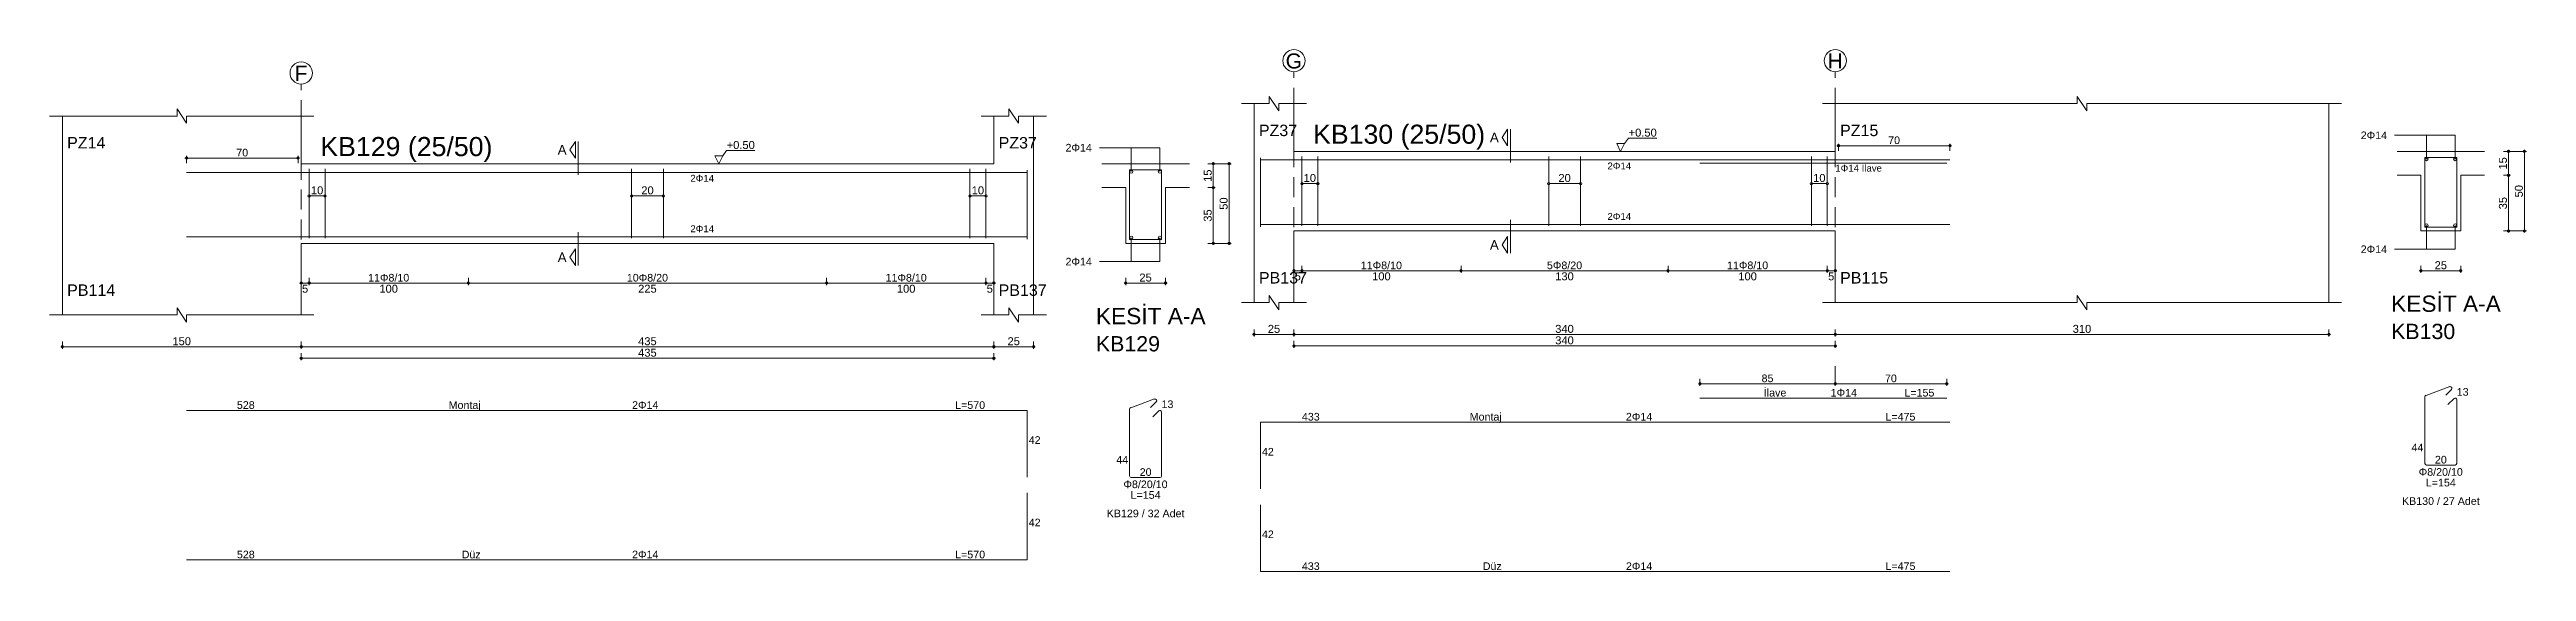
# Model space of a CAD drawing. Header units: millimetres. Extents: x 23801 to 80069, y 9628 to 14137.
# Drawn here: x 23826 to 26159, y 12338 to 12830 of the extents above; entities that cross this region are included whole.
import ezdxf

# ---------------------------------------------------------------- set-up
doc = ezdxf.new("R2010")
doc.units = ezdxf.units.MM
doc.linetypes.add('DASHDOT2', pattern=[12.7, 6.35, -3.175, 0, -3.175])
doc.linetypes.add('DASHED4', pattern=[18.75, 12.5, -6.25])
doc.layers.add('aks', color=251, linetype='DASHDOT2', lineweight=35)
for name, color, linetype in [('Donatı Topl. Uzun. Yazısı', 7, 'Continuous'), ('Donatı Uz. Yazısı', 7, 'Continuous'), ('Donatı Yazısı', 7, 'Continuous'), ('Donatı Çizgisi', 7, 'Continuous'), ('Kiriş', 7, 'Continuous'), ('Standart', 7, 'Continuous'), ('Ölçülendirme', 7, 'Continuous')]:
    doc.layers.add(name, color=color, linetype=linetype)
doc.styles.add('arial_1_18', font='arial.ttf', dxfattribs={"height": 0.2})

# ---------------------------------------------------------------- blocks, each defined once
blk = doc.blocks.new('IDE143Entity7356')
at = {"layer": 'aks', "color": 30, "linetype": 'DASHED4', "lineweight": 5}
blk.add_lwpolyline([(9094.1, 2001.7), (9094.1, 2136.7)], dxfattribs=at)
at = {"layer": 'aks', "color": 1, "linetype": 'Continuous', "lineweight": 5}
blk.add_circle((9094.1, 2143.7), 7, dxfattribs=at)
at = {"layer": 'Donatı Çizgisi', "color": 5, "linetype": 'Continuous', "lineweight": 5}
for points in [[(9022.1, 2081.3), (9550.1, 2081.3)], [(9099.1, 2039.9), (9099.1, 2083.5)], [(9109.1, 2039.9), (9109.1, 2083.5)], [(9301.6, 2039.9), (9301.6, 2083.5)], [(9321.6, 2039.9), (9321.6, 2083.5)], [(9514.1, 2039.9), (9514.1, 2083.5)], [(9524.1, 2039.9), (9524.1, 2083.5)], [(9550.1, 2039.3), (9550.1, 2082.7)], [(9614.4, 2039.2), (9614.4, 2082.8)], [(9614.4, 2082.8), (9634.4, 2082.8)], [(9634.4, 2039.2), (9634.4, 2082.8)], [(9022.1, 2040.7), (9550.1, 2040.7)], [(9614.4, 2039.2), (9634.4, 2039.2)], [(9022.1, 1931.7), (9550.1, 1931.7)], [(9550.1, 1889.7), (9550.1, 1931.7)], [(9614.4, 1890.6), (9614.4, 1932.5)], [(9615.1, 1933.4), (9630.1, 1938.9)], [(9627.5, 1933.6), (9631.1, 1937.2)], [(9628.9, 1927.7), (9632.7, 1931.5)], [(9634.4, 1890.6), (9634.4, 1930.7)], [(9615.4, 1889.6), (9633.4, 1889.6)], [(9550.1, 1837.9), (9550.1, 1879.9)], [(9022.1, 1837.9), (9550.1, 1837.9)]]:
    blk.add_lwpolyline(points, dxfattribs=at)
for centre in [(9615.4, 2081.8), (9633.4, 2081.8), (9615.4, 2040.2), (9633.4, 2040.2)]:
    blk.add_circle(centre, 1, dxfattribs=at)
for centre, start, end in [((9615.4, 1932.5), 110, 180), ((9630.4, 1937.9), 315, 110), ((9633.4, 1930.7), 0, 135), ((9615.4, 1890.6), 180, 270), ((9633.4, 1890.6), 270, 0)]:
    blk.add_arc(centre, 1.02, start, end, dxfattribs=at)
at = {"layer": 'Kiriş', "color": 1, "linetype": 'Continuous', "lineweight": 5}
for points in [[(8936.1, 2116.7), (9016.1, 2116.7)], [(8944.1, 1991.7), (8944.1, 2116.7)], [(9016.1, 2116.7), (9016.1, 2121.2)], [(9022.1, 2112.2), (9016.1, 2121.2)], [(9022.1, 2112.2), (9022.1, 2116.7)], [(9022.1, 2116.7), (9102.1, 2116.7)], [(9094.1, 2086.7), (9094.1, 2116.7)], [(9521.1, 2116.7), (9538.6, 2116.7)], [(9529.1, 2086.7), (9529.1, 2116.7)], [(9538.6, 2116.7), (9538.6, 2121.2)], [(9544.6, 2112.2), (9538.6, 2121.2)], [(9544.6, 2116.7), (9562.1, 2116.7)], [(9544.6, 2112.2), (9544.6, 2116.7)], [(9554.1, 1991.7), (9554.1, 2116.7)], [(9094.1, 2086.7), (9529.1, 2086.7)], [(9596.9, 2086.7), (9651.9, 2086.7)], [(9596.9, 2071.7), (9611.9, 2071.7)], [(9611.9, 2036.7), (9611.9, 2071.7)], [(9636.9, 2071.7), (9651.9, 2071.7)], [(9636.9, 2036.7), (9636.9, 2071.7)], [(9094.1, 2036.7), (9529.1, 2036.7)], [(9094.1, 1991.7), (9094.1, 2036.7)], [(9529.1, 1991.7), (9529.1, 2036.7)], [(9611.9, 2036.7), (9636.9, 2036.7)], [(8936.1, 1991.7), (9016.1, 1991.7)], [(9022.1, 1987.2), (9016.1, 1996.2)], [(9016.1, 1991.7), (9016.1, 1996.2)], [(9022.1, 1991.7), (9102.1, 1991.7)], [(9022.1, 1987.2), (9022.1, 1991.7)], [(9521.1, 1991.7), (9538.6, 1991.7)], [(9544.6, 1987.2), (9538.6, 1996.2)], [(9538.6, 1991.7), (9538.6, 1996.2)], [(9544.6, 1991.7), (9562.1, 1991.7)], [(9544.6, 1987.2), (9544.6, 1991.7)]]:
    blk.add_lwpolyline(points, dxfattribs=at)
at = {"layer": 'Ölçülendirme', "color": 1, "linetype": 'Continuous', "lineweight": 5}
for points in [[(9262.8, 2095.5), (9266.3, 2100.7)], [(9266.3, 2090.2), (9266.3, 2100.7)], [(9268.1, 2079.7), (9268.1, 2100.7)], [(9021.1, 2090.3), (9093.1, 2090.3)], [(9022.1, 2087.1), (9022.1, 2091.6)], [(9092.1, 2087.1), (9092.1, 2091.6)], [(9266.3, 2090.2), (9262.8, 2095.5)], [(9356.3, 2086.7), (9353.8, 2091.7)], [(9353.8, 2091.7), (9358.8, 2091.7)], [(9358.8, 2091.7), (9356.3, 2086.7)], [(9356.3, 2086.7), (9356.3, 2086.7)], [(9358.8, 2091.7), (9361.3, 2095)], [(9361.3, 2095), (9379, 2095)], [(9595.4, 2096.8), (9633.4, 2096.8)], [(9615.4, 2081.8), (9615.4, 2096.8)], [(9633.4, 2081.8), (9633.4, 2096.8)], [(9663.6, 2086.7), (9678.1, 2086.7)], [(9666.9, 2035.7), (9666.9, 2087.7)], [(9676.9, 2035.7), (9676.9, 2087.7)], [(9663.6, 2071.7), (9668.1, 2071.7)], [(9099.1, 2066.5), (9109.1, 2066.5)], [(9301.6, 2066.5), (9321.6, 2066.5)], [(9514.1, 2066.5), (9524.1, 2066.5)], [(9268.1, 2022.7), (9268.1, 2043.7)], [(9615.4, 2025.2), (9615.4, 2040.2)], [(9633.4, 2025.2), (9633.4, 2040.2)], [(9262.8, 2028), (9266.3, 2033.2)], [(9266.3, 2022.7), (9262.8, 2028)], [(9266.3, 2022.7), (9266.3, 2033.2)], [(9595.4, 2025.2), (9633.4, 2025.2)], [(9663.6, 2036.7), (9678.1, 2036.7)], [(9093.1, 2011.7), (9530.1, 2011.7)], [(9094.1, 2010.5), (9094.1, 2015)], [(9099.1, 2010.5), (9099.1, 2015)], [(9199.1, 2010.5), (9199.1, 2015)], [(9424.1, 2010.5), (9424.1, 2015)], [(9524.1, 2010.5), (9524.1, 2015)], [(9529.1, 2010.5), (9529.1, 2015)], [(9610.9, 2011.7), (9637.9, 2011.7)], [(9611.9, 2010.5), (9611.9, 2015)], [(9636.9, 2010.5), (9636.9, 2015)], [(8943.1, 1971.7), (9555.1, 1971.7)], [(8944.1, 1970.5), (8944.1, 1975)], [(9093.1, 1964.5), (9530.1, 1964.5)], [(9094.1, 1970.5), (9094.1, 1975)], [(9094.1, 1963.3), (9094.1, 1967.8)], [(9529.1, 1970.5), (9529.1, 1975)], [(9529.1, 1963.3), (9529.1, 1967.8)], [(9554.1, 1970.5), (9554.1, 1975)]]:
    blk.add_lwpolyline(points, dxfattribs=at)
for centre in [(9022.1, 2090.3), (9092.1, 2090.3), (9666.9, 2086.7), (9676.9, 2086.7), (9666.9, 2071.7), (9099.1, 2066.5), (9109.1, 2066.5), (9301.6, 2066.5), (9321.6, 2066.5), (9514.1, 2066.5), (9524.1, 2066.5), (9666.9, 2036.7), (9676.9, 2036.7), (9094.1, 2011.7), (9099.1, 2011.7), (9099.1, 2011.7), (9199.1, 2011.7), (9199.1, 2011.7), (9424.1, 2011.7), (9424.1, 2011.7), (9524.1, 2011.7), (9524.1, 2011.7), (9529.1, 2011.7), (9611.9, 2011.7), (9636.9, 2011.7), (8944.1, 1971.7), (9094.1, 1971.7), (9094.1, 1971.7), (9094.1, 1964.5), (9529.1, 1971.7), (9529.1, 1971.7), (9529.1, 1964.5), (9554.1, 1971.7)]:
    blk.add_circle(centre, 0.75, dxfattribs=at)
at = {"layer": 'aks', "color": 1, "linetype": 'Continuous', "lineweight": 5, "style": 'arial_1_18'}
blk.add_text('F', height=9.45, dxfattribs=at).set_placement((9090, 2138.8))
at = {"layer": 'Donatı Topl. Uzun. Yazısı', "color": 1, "linetype": 'Continuous', "lineweight": 5, "style": 'arial_1_18'}
for s, p in [('L=570', (9504.8, 1932.7)), ('L=154', (9615, 1876.2)), ('L=570', (9504.8, 1838.8))]:
    blk.add_text(s, height=4.8, dxfattribs=at).set_placement(p)
at = {"layer": 'Donatı Uz. Yazısı', "color": 1, "linetype": 'Continuous', "lineweight": 5, "style": 'arial_1_18'}
for s, p in [('528', (9053.7, 1932.7)), ('13', (9634.4, 1933.2)), ('42', (9551, 1910.7)), ('44', (9606, 1898.3)), ('20', (9620.7, 1890.6)), ('42', (9551, 1858.9)), ('528', (9053.7, 1838.8))]:
    blk.add_text(s, height=4.8, dxfattribs=at).set_placement(p)
at = {"layer": 'Donatı Yazısı', "color": 5, "linetype": 'Continuous', "lineweight": 5, "style": 'arial_1_18'}
for s, p in [('2Φ14', (9574.1, 2094.4)), ('2Φ14', (9574.1, 2022.8)), ('2Φ14', (9301.9, 1932.7)), ('Φ8/20/10', (9610.5, 1882.9)), ('KB129 / 32 Adet', (9600, 1864.6)), ('2Φ14', (9301.9, 1838.8))]:
    blk.add_text(s, height=4.8, dxfattribs=at).set_placement(p)
for p in [(9338.5, 2075.4), (9338.5, 2043.7)]:
    blk.add_text('2Φ14', height=4.32, rotation=360, dxfattribs=at).set_placement(p)
at = {"layer": 'Donatı Yazısı', "color": 1, "linetype": 'Continuous', "lineweight": 5, "style": 'arial_1_18'}
for s, p in [('Montaj', (9186.7, 1932.7)), ('Düz', (9194.9, 1838.8))]:
    blk.add_text(s, height=4.8, dxfattribs=at).set_placement(p)
at = {"layer": 'Kiriş', "color": 1, "linetype": 'Continuous', "lineweight": 5, "style": 'arial_1_18'}
for s, height, p in [('PZ14', 7.2, (8947.1, 2096.3)), ('KB129 (25/50)', 12, (9106.1, 2091.5)), ('PZ37', 7.2, (9532.1, 2096.3)), ('PB114', 7.2, (8947.1, 2003.7)), ('PB137', 7.2, (9532.1, 2003.7)), ('KESİT A-A', 10.2, (9593.2, 1985.9)), ('KB129', 9.6, (9593.2, 1968.8))]:
    blk.add_text(s, height=height, dxfattribs=at).set_placement(p)
at = {"layer": 'Ölçülendirme', "color": 1, "linetype": 'Continuous', "lineweight": 5, "style": 'arial_1_18'}
for s, height, p in [('+0.50', 5, (9361.3, 2096)), ('70', 4.8, (9053.3, 2091.3)), ('A', 5.95, (9255.2, 2092.5)), ('A', 5.95, (9255.2, 2025)), ('5', 5, (9094.6, 2005.7)), ('100', 5, (9143.2, 2005.7)), ('225', 5, (9305.7, 2005.7)), ('100', 5, (9468.2, 2005.7)), ('5', 5, (9524.6, 2005.7)), ('25', 5, (9620.5, 2012.7)), ('150', 5, (9013.2, 1972.7)), ('435', 5, (9305.7, 1972.7)), ('25', 5, (9537.7, 1972.7)), ('435', 5, (9305.7, 1965.5))]:
    blk.add_text(s, height=height, dxfattribs=at).set_placement(p)
for s, rotation, p in [('10', 360, (9100.2, 2067.5)), ('20', 360, (9307.7, 2067.5)), ('10', 360, (9515.2, 2067.5)), ('15', 90, (9665.9, 2075.3)), ('35', 90, (9665.9, 2050.3)), ('50', 90, (9675.9, 2057.8))]:
    blk.add_text(s, height=5, rotation=rotation, dxfattribs=at).set_placement(p)
at = {"layer": 'Ölçülendirme', "color": 5, "linetype": 'Continuous', "lineweight": 5, "style": 'arial_1_18'}
for s, p in [('11Φ8/10', (9136.1, 2012.7)), ('10Φ8/20', (9298.6, 2012.7)), ('11Φ8/10', (9461.1, 2012.7))]:
    blk.add_text(s, height=4.8, dxfattribs=at).set_placement(p)
blk = doc.blocks.new('IDE143Entity7357')
at = {"layer": 'aks', "color": 30, "linetype": 'DASHED4', "lineweight": 5}
for points in [[(9733.9, 2016.8), (9733.9, 2151.8)], [(10073.9, 2016.8), (10073.9, 2151.8)], [(10073.9, 1955.8), (10073.9, 1966.8)]]:
    blk.add_lwpolyline(points, dxfattribs=at)
at = {"layer": 'aks', "color": 1, "linetype": 'Continuous', "lineweight": 5}
for centre in [(9733.9, 2158.8), (10073.9, 2158.8)]:
    blk.add_circle(centre, 7, dxfattribs=at)
at = {"layer": 'Donatı Çizgisi', "color": 5, "linetype": 'Continuous', "lineweight": 5}
for points in [[(9712.9, 2054.4), (9712.9, 2097.8)], [(9712.9, 2096.4), (10145.9, 2096.4)], [(9738.9, 2055), (9738.9, 2098.6)], [(9748.9, 2055), (9748.9, 2098.6)], [(9893.9, 2055), (9893.9, 2098.6)], [(9913.9, 2055), (9913.9, 2098.6)], [(9988.9, 2094.4), (10143.9, 2094.4)], [(10058.9, 2055), (10058.9, 2098.6)], [(10068.9, 2055), (10068.9, 2098.6)], [(10444.2, 2054.3), (10444.2, 2097.9)], [(10444.2, 2097.9), (10464.2, 2097.9)], [(10464.2, 2054.3), (10464.2, 2097.9)], [(9712.9, 2055.8), (10145.9, 2055.8)], [(10444.2, 2054.3), (10464.2, 2054.3)], [(9988.9, 1946.8), (10143.9, 1946.8)], [(10444.2, 1905.7), (10444.2, 1947.6)], [(10444.9, 1948.5), (10459.9, 1954)], [(10457.3, 1948.7), (10461, 1952.3)], [(10458.7, 1942.8), (10462.5, 1946.6)], [(10464.2, 1905.7), (10464.2, 1945.8)], [(9712.9, 1889.7), (9712.9, 1931.7)], [(9712.9, 1931.7), (10145.9, 1931.7)], [(10445.2, 1904.7), (10463.2, 1904.7)], [(9712.9, 1837.8), (9712.9, 1879.8)], [(9712.9, 1837.8), (10145.9, 1837.8)]]:
    blk.add_lwpolyline(points, dxfattribs=at)
for centre in [(10445.2, 2096.9), (10463.2, 2096.9), (10445.2, 2055.3), (10463.2, 2055.3)]:
    blk.add_circle(centre, 1, dxfattribs=at)
for centre, start, end in [((10445.2, 1947.6), 110, 180), ((10460.2, 1953), 315, 110), ((10463.2, 1945.8), 0, 135), ((10445.2, 1905.7), 180, 270), ((10463.2, 1905.7), 270, 0)]:
    blk.add_arc(centre, 1.02, start, end, dxfattribs=at)
at = {"layer": 'Kiriş', "color": 1, "linetype": 'Continuous', "lineweight": 5}
for points in [[(9700.9, 2131.8), (9718.4, 2131.8)], [(9708.9, 2006.8), (9708.9, 2131.8)], [(9718.4, 2131.8), (9718.4, 2136.3)], [(9724.4, 2127.3), (9718.4, 2136.3)], [(9724.4, 2127.3), (9724.4, 2131.8)], [(9724.4, 2131.8), (9741.9, 2131.8)], [(9733.9, 2101.8), (9733.9, 2131.8)], [(10065.9, 2131.8), (10225.9, 2131.8)], [(10073.9, 2101.8), (10073.9, 2131.8)], [(10225.9, 2131.8), (10225.9, 2136.3)], [(10231.9, 2127.3), (10225.9, 2136.3)], [(10231.9, 2131.8), (10391.9, 2131.8)], [(10231.9, 2127.3), (10231.9, 2131.8)], [(10383.9, 2006.8), (10383.9, 2131.8)], [(9733.9, 2101.8), (10073.9, 2101.8)], [(10426.7, 2101.8), (10481.7, 2101.8)], [(10426.7, 2086.8), (10441.7, 2086.8)], [(10441.7, 2051.8), (10441.7, 2086.8)], [(10466.7, 2086.8), (10481.7, 2086.8)], [(10466.7, 2051.8), (10466.7, 2086.8)], [(9733.9, 2051.8), (10073.9, 2051.8)], [(9733.9, 2006.8), (9733.9, 2051.8)], [(10073.9, 2006.8), (10073.9, 2051.8)], [(10441.7, 2051.8), (10466.7, 2051.8)], [(9700.9, 2006.8), (9718.4, 2006.8)], [(9724.4, 2002.3), (9718.4, 2011.3)], [(9718.4, 2006.8), (9718.4, 2011.3)], [(9724.4, 2006.8), (9741.9, 2006.8)], [(9724.4, 2002.3), (9724.4, 2006.8)], [(10065.9, 2006.8), (10225.9, 2006.8)], [(10231.9, 2002.3), (10225.9, 2011.3)], [(10225.9, 2006.8), (10225.9, 2011.3)], [(10231.9, 2006.8), (10391.9, 2006.8)], [(10231.9, 2002.3), (10231.9, 2006.8)]]:
    blk.add_lwpolyline(points, dxfattribs=at)
at = {"layer": 'Ölçülendirme', "color": 1, "linetype": 'Continuous', "lineweight": 5}
for points in [[(9864.6, 2110.5), (9868.1, 2115.8)], [(9868.1, 2105.3), (9868.1, 2115.8)], [(9869.9, 2094.8), (9869.9, 2115.8)], [(9868.1, 2105.3), (9864.6, 2110.5)], [(9939.1, 2101.8), (9936.6, 2106.8)], [(9936.6, 2106.8), (9941.6, 2106.8)], [(9941.6, 2106.8), (9939.1, 2101.8)], [(9939.1, 2101.8), (9939.1, 2101.8)], [(9941.6, 2106.8), (9944.1, 2110.1)], [(9944.1, 2110.1), (9961.8, 2110.1)], [(10074.9, 2105.4), (10146.9, 2105.4)], [(10075.9, 2102.1), (10075.9, 2106.6)], [(10145.9, 2102.1), (10145.9, 2106.6)], [(10425.2, 2111.9), (10463.2, 2111.9)], [(10445.2, 2096.9), (10445.2, 2111.9)], [(10463.2, 2096.9), (10463.2, 2111.9)], [(10493.5, 2101.8), (10508, 2101.8)], [(10496.7, 2050.8), (10496.7, 2102.8)], [(10506.7, 2050.8), (10506.7, 2102.8)], [(10493.5, 2086.8), (10498, 2086.8)], [(9738.9, 2081.6), (9748.9, 2081.6)], [(9893.9, 2081.6), (9913.9, 2081.6)], [(10058.9, 2081.6), (10068.9, 2081.6)], [(9869.9, 2037.8), (9869.9, 2058.8)], [(10445.2, 2040.3), (10445.2, 2055.3)], [(10463.2, 2040.3), (10463.2, 2055.3)], [(9864.6, 2043), (9868.1, 2048.3)], [(9868.1, 2037.8), (9864.6, 2043)], [(9868.1, 2037.8), (9868.1, 2048.3)], [(10425.2, 2040.3), (10463.2, 2040.3)], [(10493.5, 2051.8), (10508, 2051.8)], [(9732.9, 2026.8), (10074.9, 2026.8)], [(9733.9, 2025.5), (9733.9, 2030)], [(9738.9, 2025.5), (9738.9, 2030)], [(9838.9, 2025.5), (9838.9, 2030)], [(9968.9, 2025.5), (9968.9, 2030)], [(10068.9, 2025.5), (10068.9, 2030)], [(10073.9, 2025.5), (10073.9, 2030)], [(10440.7, 2026.8), (10467.7, 2026.8)], [(10441.7, 2025.5), (10441.7, 2030)], [(10466.7, 2025.5), (10466.7, 2030)], [(9707.9, 1986.8), (10384.9, 1986.8)], [(9708.9, 1985.5), (9708.9, 1990)], [(9732.9, 1979.6), (10074.9, 1979.6)], [(9733.9, 1985.5), (9733.9, 1990)], [(9733.9, 1978.3), (9733.9, 1982.8)], [(10073.9, 1985.5), (10073.9, 1990)], [(10073.9, 1978.3), (10073.9, 1982.8)], [(10383.9, 1985.5), (10383.9, 1990)], [(9987.9, 1955.8), (10074.9, 1955.8)], [(9988.9, 1954.5), (9988.9, 1959)], [(10072.9, 1955.8), (10144.9, 1955.8)], [(10073.9, 1954.5), (10073.9, 1959)], [(10073.9, 1954.5), (10073.9, 1959)], [(10143.9, 1954.5), (10143.9, 1959)]]:
    blk.add_lwpolyline(points, dxfattribs=at)
for centre in [(10075.9, 2105.4), (10145.9, 2105.4), (10496.7, 2101.8), (10506.7, 2101.8), (10496.7, 2086.8), (9738.9, 2081.6), (9748.9, 2081.6), (9893.9, 2081.6), (9913.9, 2081.6), (10058.9, 2081.6), (10068.9, 2081.6), (10496.7, 2051.8), (10506.7, 2051.8), (9733.9, 2026.8), (9738.9, 2026.8), (9738.9, 2026.8), (9838.9, 2026.8), (9838.9, 2026.8), (9968.9, 2026.8), (9968.9, 2026.8), (10068.9, 2026.8), (10068.9, 2026.8), (10073.9, 2026.8), (10441.7, 2026.8), (10466.7, 2026.8), (9708.9, 1986.8), (9733.9, 1986.8), (9733.9, 1986.8), (9733.9, 1979.6), (10073.9, 1986.8), (10073.9, 1986.8), (10073.9, 1979.6), (10383.9, 1986.8), (9988.9, 1955.8), (10073.9, 1955.8), (10073.9, 1955.8), (10143.9, 1955.8)]:
    blk.add_circle(centre, 0.75, dxfattribs=at)
at = {"layer": 'aks', "color": 1, "linetype": 'Continuous', "lineweight": 5, "style": 'arial_1_18'}
for s, p in [('G', (9728.7, 2153.9)), ('H', (10069.1, 2153.9))]:
    blk.add_text(s, height=9.45, dxfattribs=at).set_placement(p)
at = {"layer": 'Donatı Topl. Uzun. Yazısı', "color": 1, "linetype": 'Continuous', "lineweight": 5, "style": 'arial_1_18'}
for s, p in [('L=155', (10117.3, 1947.8)), ('L=475', (10105.4, 1932.7)), ('L=154', (10444.8, 1891.3)), ('L=475', (10105.4, 1838.8))]:
    blk.add_text(s, height=4.8, dxfattribs=at).set_placement(p)
at = {"layer": 'Donatı Uz. Yazısı', "color": 1, "linetype": 'Continuous', "lineweight": 5, "style": 'arial_1_18'}
for s, p in [('13', (10464.2, 1948.3)), ('433', (9738.9, 1932.7)), ('42', (9713.8, 1910.7)), ('44', (10435.8, 1913.4)), ('20', (10450.5, 1905.7)), ('42', (9713.8, 1858.8)), ('433', (9738.9, 1838.8))]:
    blk.add_text(s, height=4.8, dxfattribs=at).set_placement(p)
at = {"layer": 'Donatı Yazısı', "color": 5, "linetype": 'Continuous', "lineweight": 5, "style": 'arial_1_18'}
for s, height, p in [('2Φ14', 4.8, (10403.9, 2109.5)), ('1Φ14 İlave', 4.32, (10073.9, 2089.1)), ('2Φ14', 4.8, (10403.9, 2037.9)), ('1Φ14', 4.8, (10071, 1947.8)), ('2Φ14', 4.8, (9942.4, 1932.7)), ('Φ8/20/10', 4.8, (10440.3, 1898)), ('KB130 / 27 Adet', 4.8, (10429.8, 1879.7)), ('2Φ14', 4.8, (9942.4, 1838.8))]:
    blk.add_text(s, height=height, dxfattribs=at).set_placement(p)
for p in [(9930.8, 2090.5), (9930.8, 2058.8)]:
    blk.add_text('2Φ14', height=4.32, rotation=360, dxfattribs=at).set_placement(p)
at = {"layer": 'Donatı Yazısı', "color": 1, "linetype": 'Continuous', "lineweight": 5, "style": 'arial_1_18'}
for s, p in [('İlave', (10029, 1947.8)), ('Montaj', (9844.3, 1932.7)), ('Düz', (9852.5, 1838.8))]:
    blk.add_text(s, height=4.8, dxfattribs=at).set_placement(p)
at = {"layer": 'Kiriş', "color": 1, "linetype": 'Continuous', "lineweight": 5, "style": 'arial_1_18'}
for s, height, p in [('PZ37', 7.2, (9711.9, 2111.4)), ('KB130 (25/50)', 12, (9745.9, 2106.6)), ('PZ15', 7.2, (10076.9, 2111.4)), ('PB137', 7.2, (9711.9, 2018.8)), ('PB115', 7.2, (10076.9, 2018.8)), ('KESİT A-A', 10.2, (10423, 2001)), ('KB130', 9.6, (10423, 1983.9))]:
    blk.add_text(s, height=height, dxfattribs=at).set_placement(p)
at = {"layer": 'Ölçülendirme', "color": 1, "linetype": 'Continuous', "lineweight": 5, "style": 'arial_1_18'}
for s, height, p in [('+0.50', 5, (9944.1, 2111.1)), ('A', 5.95, (9857, 2107.6)), ('70', 4.8, (10107.1, 2106.4)), ('A', 5.95, (9857, 2040.1)), ('5', 5, (9734.4, 2020.8)), ('100', 5, (9783, 2020.8)), ('130', 5, (9898, 2020.8)), ('100', 5, (10013, 2020.8)), ('5', 5, (10069.4, 2020.8)), ('25', 5, (10450.3, 2027.8)), ('25', 5, (9717.5, 1987.8)), ('340', 5, (9898, 1987.8)), ('310', 5, (10223, 1987.8)), ('340', 5, (9898, 1980.6))]:
    blk.add_text(s, height=height, dxfattribs=at).set_placement(p)
for s, rotation, p in [('10', 360, (9740, 2082.6)), ('20', 360, (9900, 2082.6)), ('10', 360, (10060, 2082.6)), ('15', 90, (10495.7, 2090.4)), ('35', 90, (10495.7, 2065.4)), ('50', 90, (10505.7, 2072.9))]:
    blk.add_text(s, height=5, rotation=rotation, dxfattribs=at).set_placement(p)
at = {"layer": 'Ölçülendirme', "color": 5, "linetype": 'Continuous', "lineweight": 5, "style": 'arial_1_18'}
for s, p in [('11Φ8/10', (9775.9, 2027.8)), ('5Φ8/20', (9892.8, 2027.8)), ('11Φ8/10', (10005.9, 2027.8)), ('85', (10027.6, 1956.8)), ('70', (10105.1, 1956.8))]:
    blk.add_text(s, height=4.8, dxfattribs=at).set_placement(p)

msp = doc.modelspace()

# ---------------------------------------------------------------- block references
at = {"layer": 'Standart', "xscale": 1.5, "yscale": 1.5, "zscale": 1.5}
for name, p in [('IDE143Entity7356', (10421.7, 9592.7)), ('IDE143Entity7357', (10397.2, 9581.7))]:
    msp.add_blockref(name, p, dxfattribs=at)

doc.saveas('drawing.dxf')
